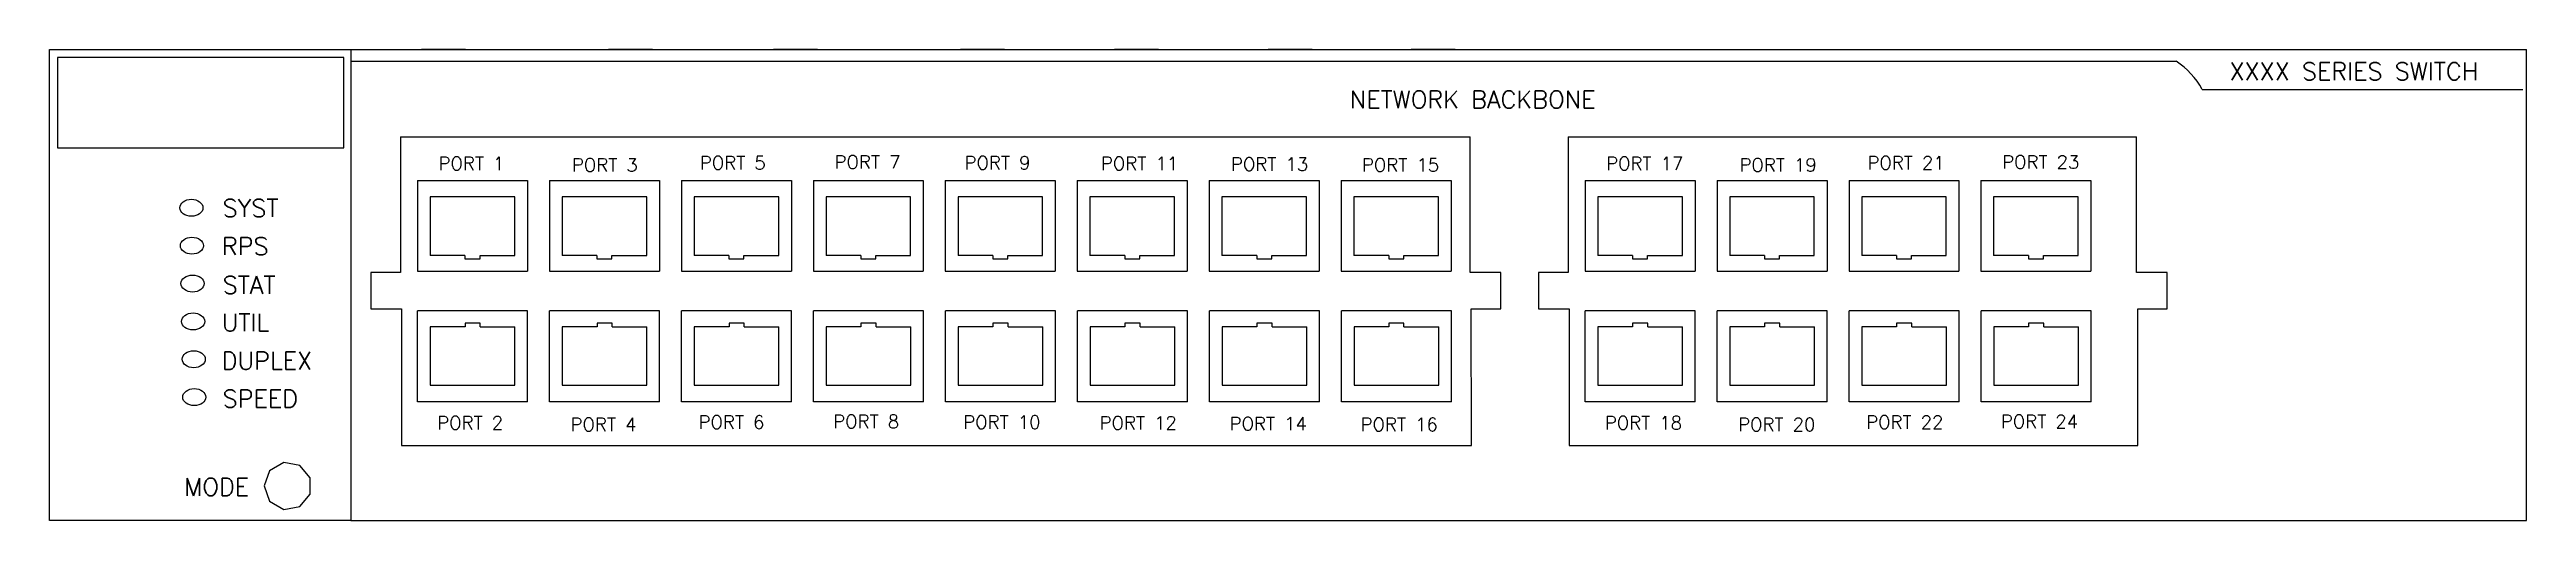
# Model space of a CAD drawing. Extents: x -2.4 to 62.2, y -8.6 to 10.3.
# Drawn here: x 50.22 to 57.26, y 0.03 to 1.37 of the extents above; entities that cross this region are included whole.
import ezdxf

# ---------------------------------------------------------------- set-up
doc = ezdxf.new("R2010")
doc.units = 0
doc.header["$LTSCALE"] = 0.25
doc.header["$MEASUREMENT"] = 0
doc.layers.get('0').update_dxf_attribs({"linetype": 'CONTINUOUS'})
doc.styles.get("Standard").update_dxf_attribs({"font": 'SIMPLEX.shx'})

# ---------------------------------------------------------------- blocks, each defined once
blk = doc.blocks.new('_SWITCH24')
at = {"color": 7, "ltscale": 0.5}
for p, q in [((3.9115, 3.8546), (10.0938, 3.8545)), ((4.2373, 3.8544), (4.1123, 3.8544)), ((4.7686, 3.8544), (4.6436, 3.8544)), ((5.2373, 3.8544), (5.1123, 3.8544)), ((5.7686, 3.8544), (5.6436, 3.8544)), ((6.2061, 3.8544), (6.0811, 3.8544)), ((6.6436, 3.8544), (6.5186, 3.8544)), ((7.0498, 3.8544), (6.9248, 3.8544)), ((4.0524, 3.6062), (7.0923, 3.6062)), ((7.3702, 3.6062), (8.986, 3.6062)), ((4.1008, 3.4824), (4.4133, 3.4824)), ((4.1008, 3.4824), (4.1008, 3.2241)), ((4.4133, 3.4824), (4.4133, 3.2241)), ((4.4758, 3.4824), (4.7883, 3.4824)), ((4.4758, 3.4824), (4.4758, 3.2241)), ((4.7883, 3.4824), (4.7883, 3.2241)), ((4.8508, 3.4824), (5.1633, 3.4824)), ((4.8508, 3.4824), (4.8508, 3.2241)), ((5.1633, 3.4824), (5.1633, 3.2241)), ((5.2258, 3.4824), (5.5383, 3.4824)), ((5.2258, 3.4824), (5.2258, 3.2241)), ((5.5383, 3.4824), (5.5383, 3.2241)), ((5.6008, 3.4824), (5.9133, 3.4824)), ((5.6008, 3.4824), (5.6008, 3.2241)), ((5.9133, 3.4824), (5.9133, 3.2241)), ((5.9758, 3.4824), (6.2883, 3.4824)), ((5.9758, 3.4824), (5.9758, 3.2241)), ((6.2883, 3.4824), (6.2883, 3.2241)), ((6.3508, 3.4824), (6.6633, 3.4824)), ((6.3508, 3.4824), (6.3508, 3.2241)), ((6.6633, 3.4824), (6.6633, 3.2241)), ((6.7258, 3.4824), (7.0383, 3.4824)), ((6.7258, 3.4824), (6.7258, 3.2241)), ((7.0383, 3.4824), (7.0383, 3.2241)), ((7.4187, 3.4824), (7.7312, 3.4824)), ((7.4187, 3.4824), (7.4187, 3.2241)), ((7.7312, 3.4824), (7.7312, 3.2241)), ((7.7937, 3.4824), (8.1062, 3.4824)), ((7.7937, 3.4824), (7.7937, 3.2241)), ((8.1062, 3.4824), (8.1062, 3.2241)), ((8.1687, 3.4824), (8.4812, 3.4824)), ((8.1687, 3.4824), (8.1687, 3.2241)), ((8.4812, 3.4824), (8.4812, 3.2241)), ((8.5437, 3.4824), (8.8562, 3.4824)), ((8.5437, 3.4824), (8.5437, 3.2241)), ((8.8562, 3.4824), (8.8562, 3.2241)), ((4.3773, 3.4353), (4.1369, 3.4353)), ((4.1369, 3.4353), (4.1369, 3.269)), ((4.3773, 3.269), (4.3773, 3.4353)), ((4.7523, 3.4353), (4.5119, 3.4353)), ((4.5119, 3.4353), (4.5119, 3.269)), ((4.7523, 3.269), (4.7523, 3.4353)), ((5.1273, 3.4353), (4.8869, 3.4353)), ((4.8869, 3.4353), (4.8869, 3.269)), ((5.1273, 3.269), (5.1273, 3.4353)), ((5.5023, 3.4353), (5.2619, 3.4353)), ((5.2619, 3.4353), (5.2619, 3.269)), ((5.5023, 3.269), (5.5023, 3.4353)), ((5.8773, 3.4353), (5.6369, 3.4353)), ((5.6369, 3.4353), (5.6369, 3.269)), ((5.8773, 3.269), (5.8773, 3.4353)), ((6.2523, 3.4353), (6.0119, 3.4353)), ((6.0119, 3.4353), (6.0119, 3.269)), ((6.2523, 3.269), (6.2523, 3.4353)), ((6.6273, 3.4353), (6.3869, 3.4353)), ((6.3869, 3.4353), (6.3869, 3.269)), ((6.6273, 3.269), (6.6273, 3.4353)), ((7.0023, 3.4353), (6.7619, 3.4353)), ((6.7619, 3.4353), (6.7619, 3.269)), ((7.0023, 3.269), (7.0023, 3.4353)), ((7.6951, 3.4353), (7.4547, 3.4353)), ((7.4547, 3.4353), (7.4547, 3.269)), ((7.6951, 3.269), (7.6951, 3.4353)), ((8.0701, 3.4353), (7.8297, 3.4353)), ((7.8297, 3.4353), (7.8297, 3.269)), ((8.0701, 3.269), (8.0701, 3.4353)), ((8.4451, 3.4353), (8.2047, 3.4353)), ((8.2047, 3.4353), (8.2047, 3.269)), ((8.4451, 3.269), (8.4451, 3.4353)), ((8.8201, 3.4353), (8.5797, 3.4353)), ((8.5797, 3.4353), (8.5797, 3.269)), ((8.8201, 3.269), (8.8201, 3.4353)), ((4.2356, 3.269), (4.1369, 3.269)), ((4.2356, 3.269), (4.2356, 3.2591)), ((4.2356, 3.2591), (4.2786, 3.2591)), ((4.2786, 3.269), (4.3773, 3.269)), ((4.2786, 3.2591), (4.2786, 3.269)), ((4.6106, 3.269), (4.5119, 3.269)), ((4.6106, 3.269), (4.6106, 3.2591)), ((4.6106, 3.2591), (4.6536, 3.2591)), ((4.6536, 3.269), (4.7523, 3.269)), ((4.6536, 3.2591), (4.6536, 3.269)), ((4.9856, 3.269), (4.8869, 3.269)), ((4.9856, 3.269), (4.9856, 3.2591)), ((4.9856, 3.2591), (5.0286, 3.2591)), ((5.0286, 3.269), (5.1273, 3.269)), ((5.0286, 3.2591), (5.0286, 3.269)), ((5.3606, 3.269), (5.2619, 3.269)), ((5.3606, 3.269), (5.3606, 3.2591)), ((5.3606, 3.2591), (5.4036, 3.2591)), ((5.4036, 3.269), (5.5023, 3.269)), ((5.4036, 3.2591), (5.4036, 3.269)), ((5.7356, 3.269), (5.6369, 3.269)), ((5.7356, 3.269), (5.7356, 3.2591)), ((5.7356, 3.2591), (5.7786, 3.2591)), ((5.7786, 3.269), (5.8773, 3.269)), ((5.7786, 3.2591), (5.7786, 3.269)), ((6.1106, 3.269), (6.0119, 3.269)), ((6.1106, 3.269), (6.1106, 3.2591)), ((6.1106, 3.2591), (6.1536, 3.2591)), ((6.1536, 3.269), (6.2523, 3.269)), ((6.1536, 3.2591), (6.1536, 3.269)), ((6.4856, 3.269), (6.3869, 3.269)), ((6.4856, 3.269), (6.4856, 3.2591)), ((6.4856, 3.2591), (6.5286, 3.2591)), ((6.5286, 3.269), (6.6273, 3.269)), ((6.5286, 3.2591), (6.5286, 3.269)), ((6.8606, 3.269), (6.7619, 3.269)), ((6.8606, 3.269), (6.8606, 3.2591)), ((6.8606, 3.2591), (6.9036, 3.2591)), ((6.9036, 3.269), (7.0023, 3.269)), ((6.9036, 3.2591), (6.9036, 3.269)), ((7.5534, 3.269), (7.4547, 3.269)), ((7.5534, 3.269), (7.5534, 3.2591)), ((7.5534, 3.2591), (7.5964, 3.2591)), ((7.5964, 3.269), (7.6951, 3.269)), ((7.5964, 3.2591), (7.5964, 3.269)), ((7.9284, 3.269), (7.8297, 3.269)), ((7.9284, 3.269), (7.9284, 3.2591)), ((7.9284, 3.2591), (7.9714, 3.2591)), ((7.9714, 3.269), (8.0701, 3.269)), ((7.9714, 3.2591), (7.9714, 3.269)), ((8.3034, 3.269), (8.2047, 3.269)), ((8.3034, 3.269), (8.3034, 3.2591)), ((8.3034, 3.2591), (8.3464, 3.2591)), ((8.3464, 3.269), (8.4451, 3.269)), ((8.3464, 3.2591), (8.3464, 3.269)), ((8.6784, 3.269), (8.5797, 3.269)), ((8.6784, 3.269), (8.6784, 3.2591)), ((8.6784, 3.2591), (8.7214, 3.2591)), ((8.7214, 3.269), (8.8201, 3.269)), ((8.7214, 3.2591), (8.7214, 3.269)), ((4.1008, 3.2241), (4.4133, 3.2241)), ((4.4758, 3.2241), (4.7883, 3.2241)), ((4.8508, 3.2241), (5.1633, 3.2241)), ((5.2258, 3.2241), (5.5383, 3.2241)), ((5.6008, 3.2241), (5.9133, 3.2241)), ((5.9758, 3.2241), (6.2883, 3.2241)), ((6.3508, 3.2241), (6.6633, 3.2241)), ((6.7258, 3.2241), (7.0383, 3.2241)), ((7.4187, 3.2241), (7.7312, 3.2241)), ((7.7937, 3.2241), (8.1062, 3.2241)), ((8.1687, 3.2241), (8.4812, 3.2241)), ((8.5437, 3.2241), (8.8562, 3.2241)), ((4.4138, 3.1108), (4.1013, 3.1108)), ((4.1013, 2.8525), (4.1013, 3.1108)), ((4.4138, 2.8525), (4.4138, 3.1108)), ((4.7888, 3.1108), (4.4763, 3.1108)), ((4.4763, 2.8525), (4.4763, 3.1108)), ((4.7888, 2.8525), (4.7888, 3.1108)), ((5.1638, 3.1108), (4.8513, 3.1108)), ((4.8513, 2.8525), (4.8513, 3.1108)), ((5.1638, 2.8525), (5.1638, 3.1108)), ((5.5388, 3.1108), (5.2263, 3.1108)), ((5.2263, 2.8525), (5.2263, 3.1108)), ((5.5388, 2.8525), (5.5388, 3.1108)), ((5.9138, 3.1108), (5.6013, 3.1108)), ((5.6013, 2.8525), (5.6013, 3.1108)), ((5.9138, 2.8525), (5.9138, 3.1108)), ((6.2888, 3.1108), (5.9763, 3.1108)), ((5.9763, 2.8525), (5.9763, 3.1108)), ((6.2888, 2.8525), (6.2888, 3.1108)), ((6.6638, 3.1108), (6.3513, 3.1108)), ((6.3513, 2.8525), (6.3513, 3.1108)), ((6.6638, 2.8525), (6.6638, 3.1108)), ((7.0388, 3.1108), (6.7263, 3.1108)), ((6.7263, 2.8525), (6.7263, 3.1108)), ((7.0388, 2.8525), (7.0388, 3.1108)), ((7.7317, 3.1108), (7.4192, 3.1108)), ((7.4192, 2.8525), (7.4192, 3.1108)), ((7.7317, 2.8525), (7.7317, 3.1108)), ((8.1067, 3.1108), (7.7942, 3.1108)), ((7.7942, 2.8525), (7.7942, 3.1108)), ((8.1067, 2.8525), (8.1067, 3.1108)), ((8.4817, 3.1108), (8.1692, 3.1108)), ((8.1692, 2.8525), (8.1692, 3.1108)), ((8.4817, 2.8525), (8.4817, 3.1108)), ((8.8567, 3.1108), (8.5442, 3.1108)), ((8.5442, 2.8525), (8.5442, 3.1108)), ((8.8567, 2.8525), (8.8567, 3.1108)), ((4.2361, 3.0659), (4.1374, 3.0659)), ((4.1374, 3.0659), (4.1374, 2.8996)), ((4.2791, 3.0758), (4.2361, 3.0758)), ((4.2361, 3.0758), (4.2361, 3.0659)), ((4.2791, 3.0659), (4.2791, 3.0758)), ((4.2791, 3.0659), (4.3778, 3.0659)), ((4.3778, 2.8996), (4.3778, 3.0659)), ((4.6111, 3.0659), (4.5124, 3.0659)), ((4.5124, 3.0659), (4.5124, 2.8996)), ((4.6541, 3.0758), (4.6111, 3.0758)), ((4.6111, 3.0758), (4.6111, 3.0659)), ((4.6541, 3.0659), (4.6541, 3.0758)), ((4.6541, 3.0659), (4.7528, 3.0659)), ((4.7528, 2.8996), (4.7528, 3.0659)), ((4.9861, 3.0659), (4.8874, 3.0659)), ((4.8874, 3.0659), (4.8874, 2.8996)), ((5.0291, 3.0758), (4.9861, 3.0758)), ((4.9861, 3.0758), (4.9861, 3.0659)), ((5.0291, 3.0659), (5.0291, 3.0758)), ((5.0291, 3.0659), (5.1278, 3.0659)), ((5.1278, 2.8996), (5.1278, 3.0659)), ((5.3611, 3.0659), (5.2624, 3.0659)), ((5.2624, 3.0659), (5.2624, 2.8996)), ((5.4041, 3.0758), (5.3611, 3.0758)), ((5.3611, 3.0758), (5.3611, 3.0659)), ((5.4041, 3.0659), (5.4041, 3.0758)), ((5.4041, 3.0659), (5.5028, 3.0659)), ((5.5028, 2.8996), (5.5028, 3.0659)), ((5.7361, 3.0659), (5.6374, 3.0659)), ((5.6374, 3.0659), (5.6374, 2.8996)), ((5.7791, 3.0758), (5.7361, 3.0758)), ((5.7361, 3.0758), (5.7361, 3.0659)), ((5.7791, 3.0659), (5.7791, 3.0758)), ((5.7791, 3.0659), (5.8778, 3.0659)), ((5.8778, 2.8996), (5.8778, 3.0659)), ((6.1111, 3.0659), (6.0124, 3.0659)), ((6.0124, 3.0659), (6.0124, 2.8996)), ((6.1541, 3.0758), (6.1111, 3.0758)), ((6.1111, 3.0758), (6.1111, 3.0659)), ((6.1541, 3.0659), (6.1541, 3.0758)), ((6.1541, 3.0659), (6.2528, 3.0659)), ((6.2528, 2.8996), (6.2528, 3.0659)), ((6.4861, 3.0659), (6.3874, 3.0659)), ((6.3874, 3.0659), (6.3874, 2.8996)), ((6.5291, 3.0758), (6.4861, 3.0758)), ((6.4861, 3.0758), (6.4861, 3.0659)), ((6.5291, 3.0659), (6.5291, 3.0758)), ((6.5291, 3.0659), (6.6278, 3.0659)), ((6.6278, 2.8996), (6.6278, 3.0659)), ((6.8611, 3.0659), (6.7624, 3.0659)), ((6.7624, 3.0659), (6.7624, 2.8996)), ((6.9041, 3.0758), (6.8611, 3.0758)), ((6.8611, 3.0758), (6.8611, 3.0659)), ((6.9041, 3.0659), (6.9041, 3.0758)), ((6.9041, 3.0659), (7.0028, 3.0659)), ((7.0028, 2.8996), (7.0028, 3.0659)), ((7.5539, 3.0659), (7.4552, 3.0659)), ((7.4552, 3.0659), (7.4552, 2.8996)), ((7.5969, 3.0758), (7.5539, 3.0758)), ((7.5539, 3.0758), (7.5539, 3.0659)), ((7.5969, 3.0659), (7.5969, 3.0758)), ((7.5969, 3.0659), (7.6956, 3.0659)), ((7.6956, 2.8996), (7.6956, 3.0659)), ((7.9289, 3.0659), (7.8302, 3.0659)), ((7.8302, 3.0659), (7.8302, 2.8996)), ((7.9719, 3.0758), (7.9289, 3.0758)), ((7.9289, 3.0758), (7.9289, 3.0659)), ((7.9719, 3.0659), (7.9719, 3.0758)), ((7.9719, 3.0659), (8.0706, 3.0659)), ((8.0706, 2.8996), (8.0706, 3.0659)), ((8.3039, 3.0659), (8.2052, 3.0659)), ((8.2052, 3.0659), (8.2052, 2.8996)), ((8.3469, 3.0758), (8.3039, 3.0758)), ((8.3039, 3.0758), (8.3039, 3.0659)), ((8.3469, 3.0659), (8.3469, 3.0758)), ((8.3469, 3.0659), (8.4456, 3.0659)), ((8.4456, 2.8996), (8.4456, 3.0659)), ((8.6789, 3.0659), (8.5802, 3.0659)), ((8.5802, 3.0659), (8.5802, 2.8996)), ((8.7219, 3.0758), (8.6789, 3.0758)), ((8.6789, 3.0758), (8.6789, 3.0659)), ((8.7219, 3.0659), (8.7219, 3.0758)), ((8.7219, 3.0659), (8.8206, 3.0659)), ((8.8206, 2.8996), (8.8206, 3.0659)), ((4.1374, 2.8996), (4.3778, 2.8996)), ((4.5124, 2.8996), (4.7528, 2.8996)), ((4.8874, 2.8996), (5.1278, 2.8996)), ((5.2624, 2.8996), (5.5028, 2.8996)), ((5.6374, 2.8996), (5.8778, 2.8996)), ((6.0124, 2.8996), (6.2528, 2.8996)), ((6.3874, 2.8996), (6.6278, 2.8996)), ((6.7624, 2.8996), (7.0028, 2.8996)), ((7.4552, 2.8996), (7.6956, 2.8996)), ((7.8302, 2.8996), (8.0706, 2.8996)), ((8.2052, 2.8996), (8.4456, 2.8996)), ((8.5802, 2.8996), (8.8206, 2.8996)), ((4.4138, 2.8525), (4.1013, 2.8525)), ((4.7888, 2.8525), (4.4763, 2.8525)), ((5.1638, 2.8525), (4.8513, 2.8525)), ((5.5388, 2.8525), (5.2263, 2.8525)), ((5.9138, 2.8525), (5.6013, 2.8525)), ((6.2888, 2.8525), (5.9763, 2.8525)), ((6.6638, 2.8525), (6.3513, 2.8525)), ((7.0388, 2.8525), (6.7263, 2.8525)), ((7.7317, 2.8525), (7.4192, 2.8525)), ((8.1067, 2.8525), (7.7942, 2.8525)), ((8.4817, 2.8525), (8.1692, 2.8525)), ((8.8567, 2.8525), (8.5442, 2.8525))]:
    blk.add_line(p, q, dxfattribs=at)
for p, q in [((3.9115, 3.8214), (9.0987, 3.8214)), ((10.0938, 2.5147), (10.0938, 3.8545)), ((9.1726, 3.7412), (10.0831, 3.7412)), ((4.0524, 3.6062), (4.0524, 3.2201)), ((7.0923, 3.2201), (7.0923, 3.6062)), ((7.3702, 3.6062), (7.3702, 3.2201)), ((8.986, 3.2201), (8.986, 3.6062)), ((4.0524, 3.2201), (3.9684, 3.2201)), ((3.9684, 3.2201), (3.9684, 3.117)), ((7.1794, 3.2201), (7.0923, 3.2201)), ((7.1794, 3.117), (7.1794, 3.2201)), ((7.3702, 3.2201), (7.2862, 3.2201)), ((7.2862, 3.2201), (7.2862, 3.117)), ((9.0732, 3.2201), (8.986, 3.2201)), ((9.0732, 3.117), (9.0732, 3.2201)), ((3.9684, 3.117), (4.0555, 3.117)), ((4.0555, 3.117), (4.0555, 2.7279)), ((7.0954, 3.117), (7.1794, 3.117)), ((7.0956, 2.7279), (7.0954, 3.117)), ((7.2862, 3.117), (7.3733, 3.117)), ((7.3733, 3.117), (7.3733, 2.7279)), ((8.9891, 3.117), (9.0732, 3.117)), ((8.9893, 2.7279), (8.9891, 3.117)), ((4.0555, 2.7279), (7.0956, 2.7279)), ((7.3733, 2.7279), (8.9893, 2.7279)), ((3.9115, 2.5147), (10.0938, 2.5147))]:
    blk.add_line(p, q)
for points in [[(3.9115, 3.8546), (3.9115, 2.5147), (3.0554, 2.5147), (3.0554, 3.8546)], [(3.0777, 3.8316), (3.0777, 3.5748), (3.8917, 3.5748), (3.8917, 3.8316)], [(3.6808, 2.5695), (3.7209, 2.5464), (3.7664, 2.5544), (3.7962, 2.5898), (3.7962, 2.6361), (3.7664, 2.6715), (3.7209, 2.6796), (3.6808, 2.6564), (3.665, 2.613)]]:
    blk.add_lwpolyline(points, close=True)
blk.add_arc((8.9681, 3.6268), 0.2343, 29.22311, 56.11636)
for centre in [(3.4583, 3.4043), (3.46, 3.2966), (3.4617, 3.1888), (3.4634, 3.0811), (3.465, 2.9734), (3.4667, 2.8657)]:
    blk.add_ellipse(centre, major_axis=(0.0329, 0), ratio=0.733389)
at = {"color": 7, "linetype": 'Continuous', "ltscale": 0.5}
for s, height, p in [('XXXX SERIES SWITCH', 0.05, (9.25, 3.7676)), ('NETWORK BACKBONE', 0.05, (6.75, 3.6873)), ('PORT 1', 0.03764, (4.1607, 3.5117)), ('PORT 3', 0.03764, (4.5396, 3.5073)), ('PORT 5', 0.03764, (4.9033, 3.5136)), ('PORT 7', 0.03764, (5.286, 3.5157)), ('PORT 9', 0.03764, (5.6555, 3.5136)), ('PORT 11', 0.03764, (6.043, 3.5115)), ('PORT 13', 0.03764, (6.4125, 3.5094)), ('PORT 15', 0.03764, (6.7846, 3.5073)), ('PORT 17', 0.03764, (7.4785, 3.5117)), ('PORT 19', 0.03764, (7.8574, 3.5073)), ('PORT 21', 0.03764, (8.2211, 3.5136)), ('PORT 23', 0.03764, (8.6038, 3.5157)), ('SYST', 0.05, (3.5472, 3.3785)), ('RPS', 0.05, (3.5451, 3.2701)), ('STAT', 0.05, (3.5474, 3.1598)), ('UTIL', 0.05, (3.5449, 3.053)), ('DUPLEX', 0.05, (3.5447, 2.9443)), ('SPEED', 0.05, (3.5472, 2.8363)), ('MODE', 0.05, (3.4383, 2.5854))]:
    blk.add_text(s, height=height, dxfattribs=at).set_placement(p)
for s, p in [('PORT 2', (4.157, 2.7736)), ('PORT 4', (4.5358, 2.7692)), ('PORT 6', (4.8996, 2.7755)), ('PORT 8', (5.2823, 2.7776)), ('PORT 10', (5.6518, 2.7755)), ('PORT 12', (6.0392, 2.7734)), ('PORT 14', (6.4087, 2.7713)), ('PORT 16', (6.7809, 2.7692)), ('PORT 18', (7.4748, 2.7736)), ('PORT 20', (7.8536, 2.7692)), ('PORT 22', (8.2174, 2.7755)), ('PORT 24', (8.6001, 2.7776))]:
    blk.add_text(s, height=0.03764, rotation=360, dxfattribs=at).set_placement(p)

msp = doc.modelspace()

# ---------------------------------------------------------------- block references
msp.add_blockref('_SWITCH24', (47.1634, -2.4835))

doc.saveas('drawing.dxf')
